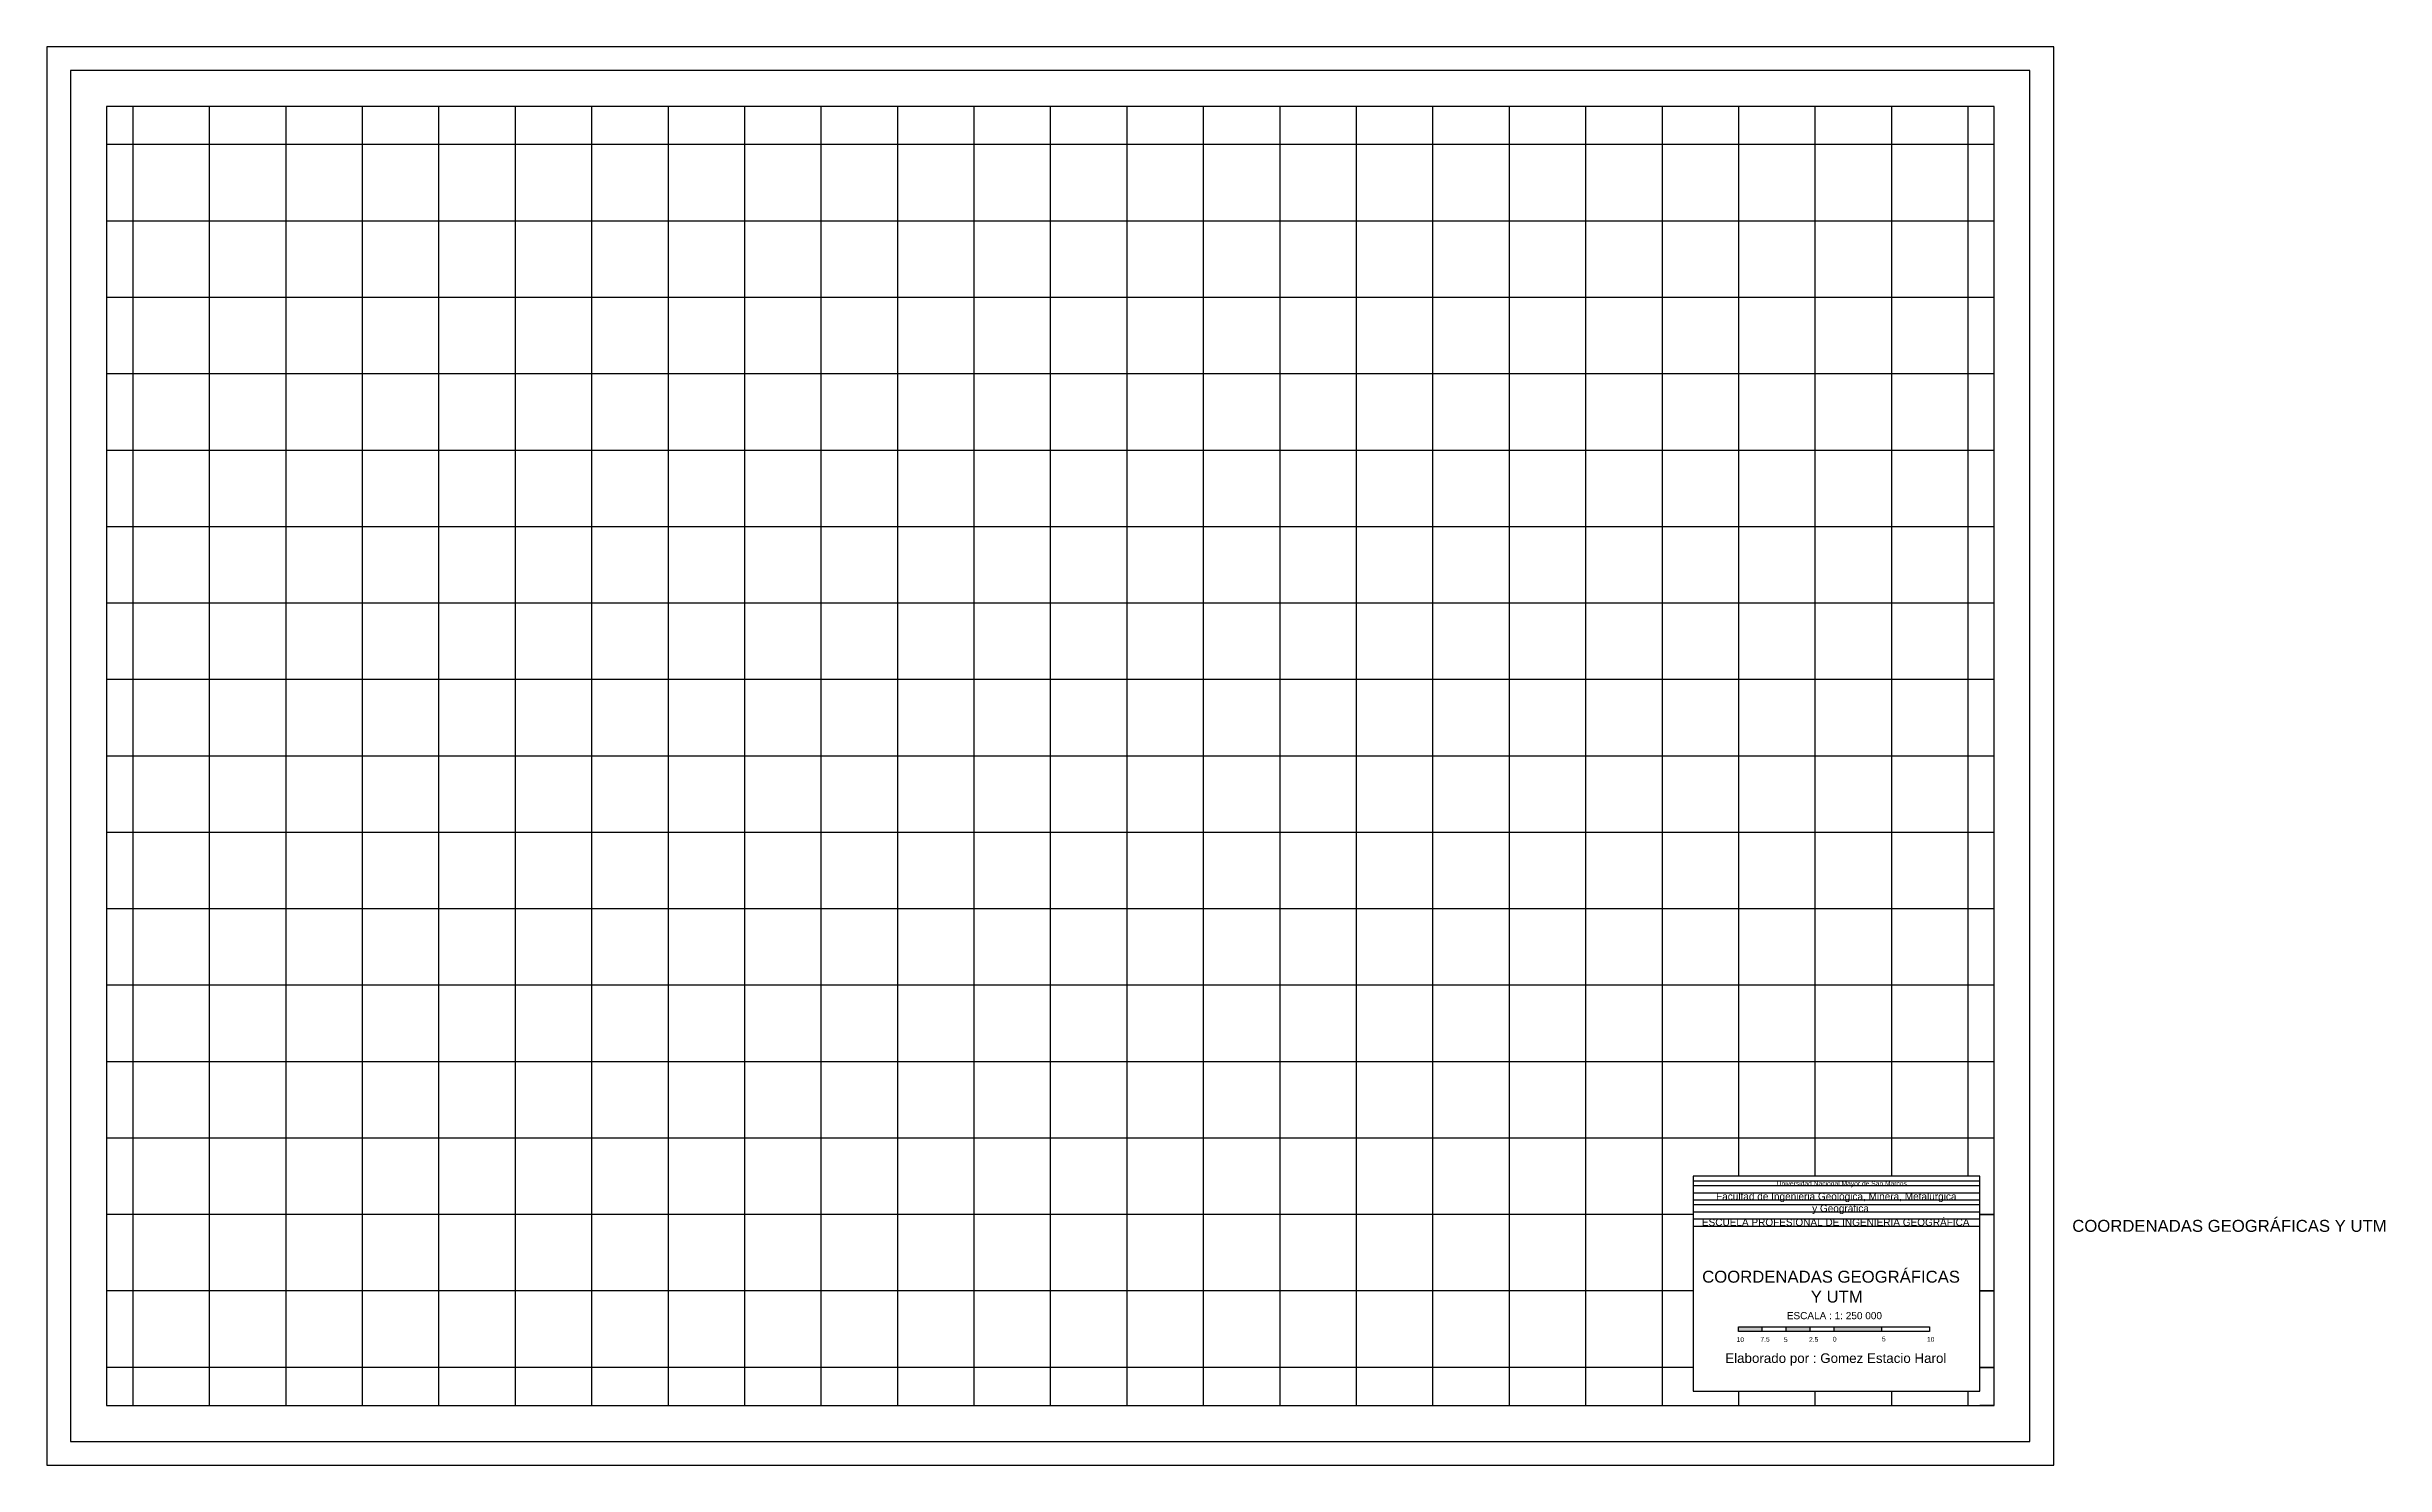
# Model space of a CAD drawing. Header units: millimetres. Extents: x 1703 to 2681, y 1320 to 1914.
import ezdxf

# ---------------------------------------------------------------- set-up
doc = ezdxf.new("R2010")
doc.units = ezdxf.units.MM
doc.styles.get("Standard").update_dxf_attribs({"font": 'arial.ttf'})

msp = doc.modelspace()

# ---------------------------------------------------------------- hatches: boundary and pattern name
h = msp.add_hatch(color=256)
h.dxf.hatch_style = 1
h.paths.add_polyline_path([(2420.72, 1376.37), (2420.72, 1378.37), (2410.72, 1378.37), (2410.72, 1376.37)])
h.paths.add_polyline_path([(2430.72, 1378.37), (2430.72, 1376.37), (2440.72, 1376.37), (2440.72, 1378.37)])
h.paths.add_polyline_path([(2470.72, 1378.37), (2450.72, 1378.37), (2450.72, 1376.37), (2470.72, 1376.37)])
h.paths.add_polyline_path([(2431.4, 1380.07), (2472.79, 1380.07), (2472.79, 1384.72), (2431.4, 1384.72)], flags=9)
h.paths.add_polyline_path([(2395.17, 1383.87), (2505.56, 1383.87), (2505.56, 1402.5), (2395.17, 1402.5)], flags=9)

# ---------------------------------------------------------------- linework, layer by layer
for p, q in [((2542.74, 1914.34), (1702.74, 1914.34)), ((1702.74, 1914.34), (1702.74, 1320.34)), ((2542.74, 1320.34), (2542.74, 1914.34)), ((1712.74, 1904.34), (1712.74, 1330.34)), ((2532.74, 1904.34), (1712.74, 1904.34)), ((2532.74, 1330.34), (2532.74, 1904.34)), ((1727.74, 1889.34), (1727.74, 1345.34)), ((2517.74, 1889.34), (1727.74, 1889.34)), ((1738.74, 1889.34), (1738.74, 1345.34)), ((1770.74, 1889.34), (1770.74, 1345.34)), ((1802.74, 1889.34), (1802.74, 1345.34)), ((1834.74, 1889.34), (1834.74, 1345.34)), ((1866.74, 1889.34), (1866.74, 1345.34)), ((1898.74, 1889.34), (1898.74, 1345.34)), ((1930.74, 1889.34), (1930.74, 1345.34)), ((1962.74, 1889.34), (1962.74, 1345.34)), ((1994.74, 1889.34), (1994.74, 1345.34)), ((2026.74, 1889.34), (2026.74, 1345.34)), ((2058.74, 1889.34), (2058.74, 1345.34)), ((2090.74, 1889.34), (2090.74, 1345.34)), ((2122.74, 1889.34), (2122.74, 1345.34)), ((2154.74, 1889.34), (2154.74, 1345.34)), ((2186.74, 1889.34), (2186.74, 1345.34)), ((2218.74, 1889.34), (2218.74, 1345.34)), ((2250.74, 1889.34), (2250.74, 1345.34)), ((2282.74, 1889.34), (2282.74, 1345.34)), ((2314.74, 1889.34), (2314.74, 1345.34)), ((2346.74, 1889.34), (2346.74, 1345.34)), ((2378.74, 1889.34), (2378.74, 1345.34)), ((2410.74, 1889.34), (2410.74, 1441.34)), ((2442.74, 1889.34), (2442.74, 1441.34)), ((2474.74, 1889.34), (2474.74, 1441.34)), ((2506.74, 1889.34), (2506.74, 1441.34)), ((2517.74, 1345.34), (2517.74, 1889.34)), ((2517.74, 1889.34), (2517.74, 1889.34)), ((2517.74, 1873.34), (1727.74, 1873.34)), ((2517.74, 1841.34), (1727.74, 1841.34)), ((2517.74, 1809.34), (1727.74, 1809.34)), ((2517.74, 1777.34), (1727.74, 1777.34)), ((2517.74, 1745.34), (1727.74, 1745.34)), ((2517.74, 1713.34), (1727.74, 1713.34)), ((2517.74, 1681.34), (1727.74, 1681.34)), ((2517.74, 1649.34), (1727.74, 1649.34)), ((2517.74, 1617.34), (1727.74, 1617.34)), ((2517.74, 1585.34), (1727.74, 1585.34)), ((2517.74, 1553.34), (1727.74, 1553.34)), ((2517.74, 1521.34), (1727.74, 1521.34)), ((2517.74, 1489.34), (1727.74, 1489.34)), ((2517.74, 1457.34), (1727.74, 1457.34)), ((2511.74, 1441.34), (2391.74, 1441.34)), ((2391.74, 1441.34), (2391.74, 1351.34)), ((2511.74, 1439.34), (2391.74, 1439.34)), ((2511.74, 1351.34), (2511.74, 1441.34)), ((2511.74, 1437.34), (2391.74, 1437.34)), ((2511.74, 1434.34), (2391.74, 1434.34)), ((2511.74, 1431.34), (2391.74, 1431.34)), ((2511.74, 1429.34), (2391.74, 1429.34)), ((2391.74, 1425.34), (1727.74, 1425.34)), ((2511.74, 1426.34), (2391.74, 1426.34)), ((2511.74, 1423.34), (2391.74, 1423.34)), ((2511.74, 1420.34), (2391.74, 1420.34)), ((2511.74, 1425.34), (2517.74, 1425.34)), ((2517.74, 1425.34), (2511.74, 1425.34)), ((2391.74, 1393.34), (1727.74, 1393.34)), ((2511.74, 1393.34), (2517.74, 1393.34)), ((2517.74, 1393.34), (2511.74, 1393.34)), ((2410.72, 1378.37), (2490.72, 1378.37)), ((2410.72, 1376.37), (2410.72, 1378.37)), ((2490.72, 1376.37), (2410.72, 1376.37)), ((2420.72, 1376.37), (2420.72, 1378.37)), ((2430.72, 1376.37), (2430.72, 1378.37)), ((2440.72, 1376.37), (2440.72, 1378.37)), ((2450.72, 1376.37), (2450.72, 1378.37)), ((2470.72, 1376.37), (2470.72, 1378.37)), ((2490.72, 1378.37), (2490.72, 1376.37)), ((2391.74, 1361.34), (1727.74, 1361.34)), ((2511.74, 1361.34), (2517.74, 1361.34)), ((2517.74, 1361.34), (2511.74, 1361.34)), ((2391.74, 1351.34), (2511.74, 1351.34)), ((2410.74, 1351.34), (2410.74, 1345.34)), ((2442.74, 1351.34), (2442.74, 1345.34)), ((2474.74, 1351.34), (2474.74, 1345.34)), ((2506.74, 1351.34), (2506.74, 1345.34)), ((1727.74, 1345.34), (2517.74, 1345.34)), ((2517.74, 1345.34), (2511.74, 1345.34)), ((1712.74, 1330.34), (2532.74, 1330.34)), ((1702.74, 1320.34), (2542.74, 1320.34))]:
    msp.add_line(p, q)

# ---------------------------------------------------------------- texts
for s, height, p in [('Universidad Nacional Mayor de San Marcos', 2, (2426.7, 1437.34)), ('ESCUELA PROFESIONAL DE INGENIERIA GEOGRÁFICA', 3, (2395.43, 1420.58)), ('COORDENADAS GEOGRÁFICAS Y UTM', 5, (2550.44, 1418.09)), ('ESCALA : 1: 250 000', 3, (2430.96, 1381.5)), ('10', 2, (2409.96, 1371.96)), ('7.5', 2, (2419.93, 1372.12)), ('5', 2, (2429.75, 1371.96)), ('2.5', 2, (2440.27, 1372.04)), ('0', 2, (2450.24, 1372.12)), ('5', 2, (2470.8, 1372.21)), ('10', 2, (2489.63, 1372.06)), ('Elaborado por : Gomez Estacio Harol', 4, (2405.2, 1363.19))]:
    msp.add_text(s, height=height).set_placement(p)
at = {"attachment_point": 1}
for s, width, gutter_width, insert, char_height in [('Facultad de Ingenieria Geológica, Minera, Metalúrgica \\P\\pxqc;y Geográfica', 104.1814, 15, (2401.36, 1434.44), 3), ('COORDENADAS GEOGRÁFICAS\\P\\pxqc; Y UTM', 110.688, 25, (2395.55, 1401.8), 5)]:
    msp.add_mtext_dynamic_manual_height_columns(s, width=width, gutter_width=gutter_width, heights=[0], dxfattribs=dict(at, insert=insert, char_height=char_height))

doc.saveas('drawing.dxf')
